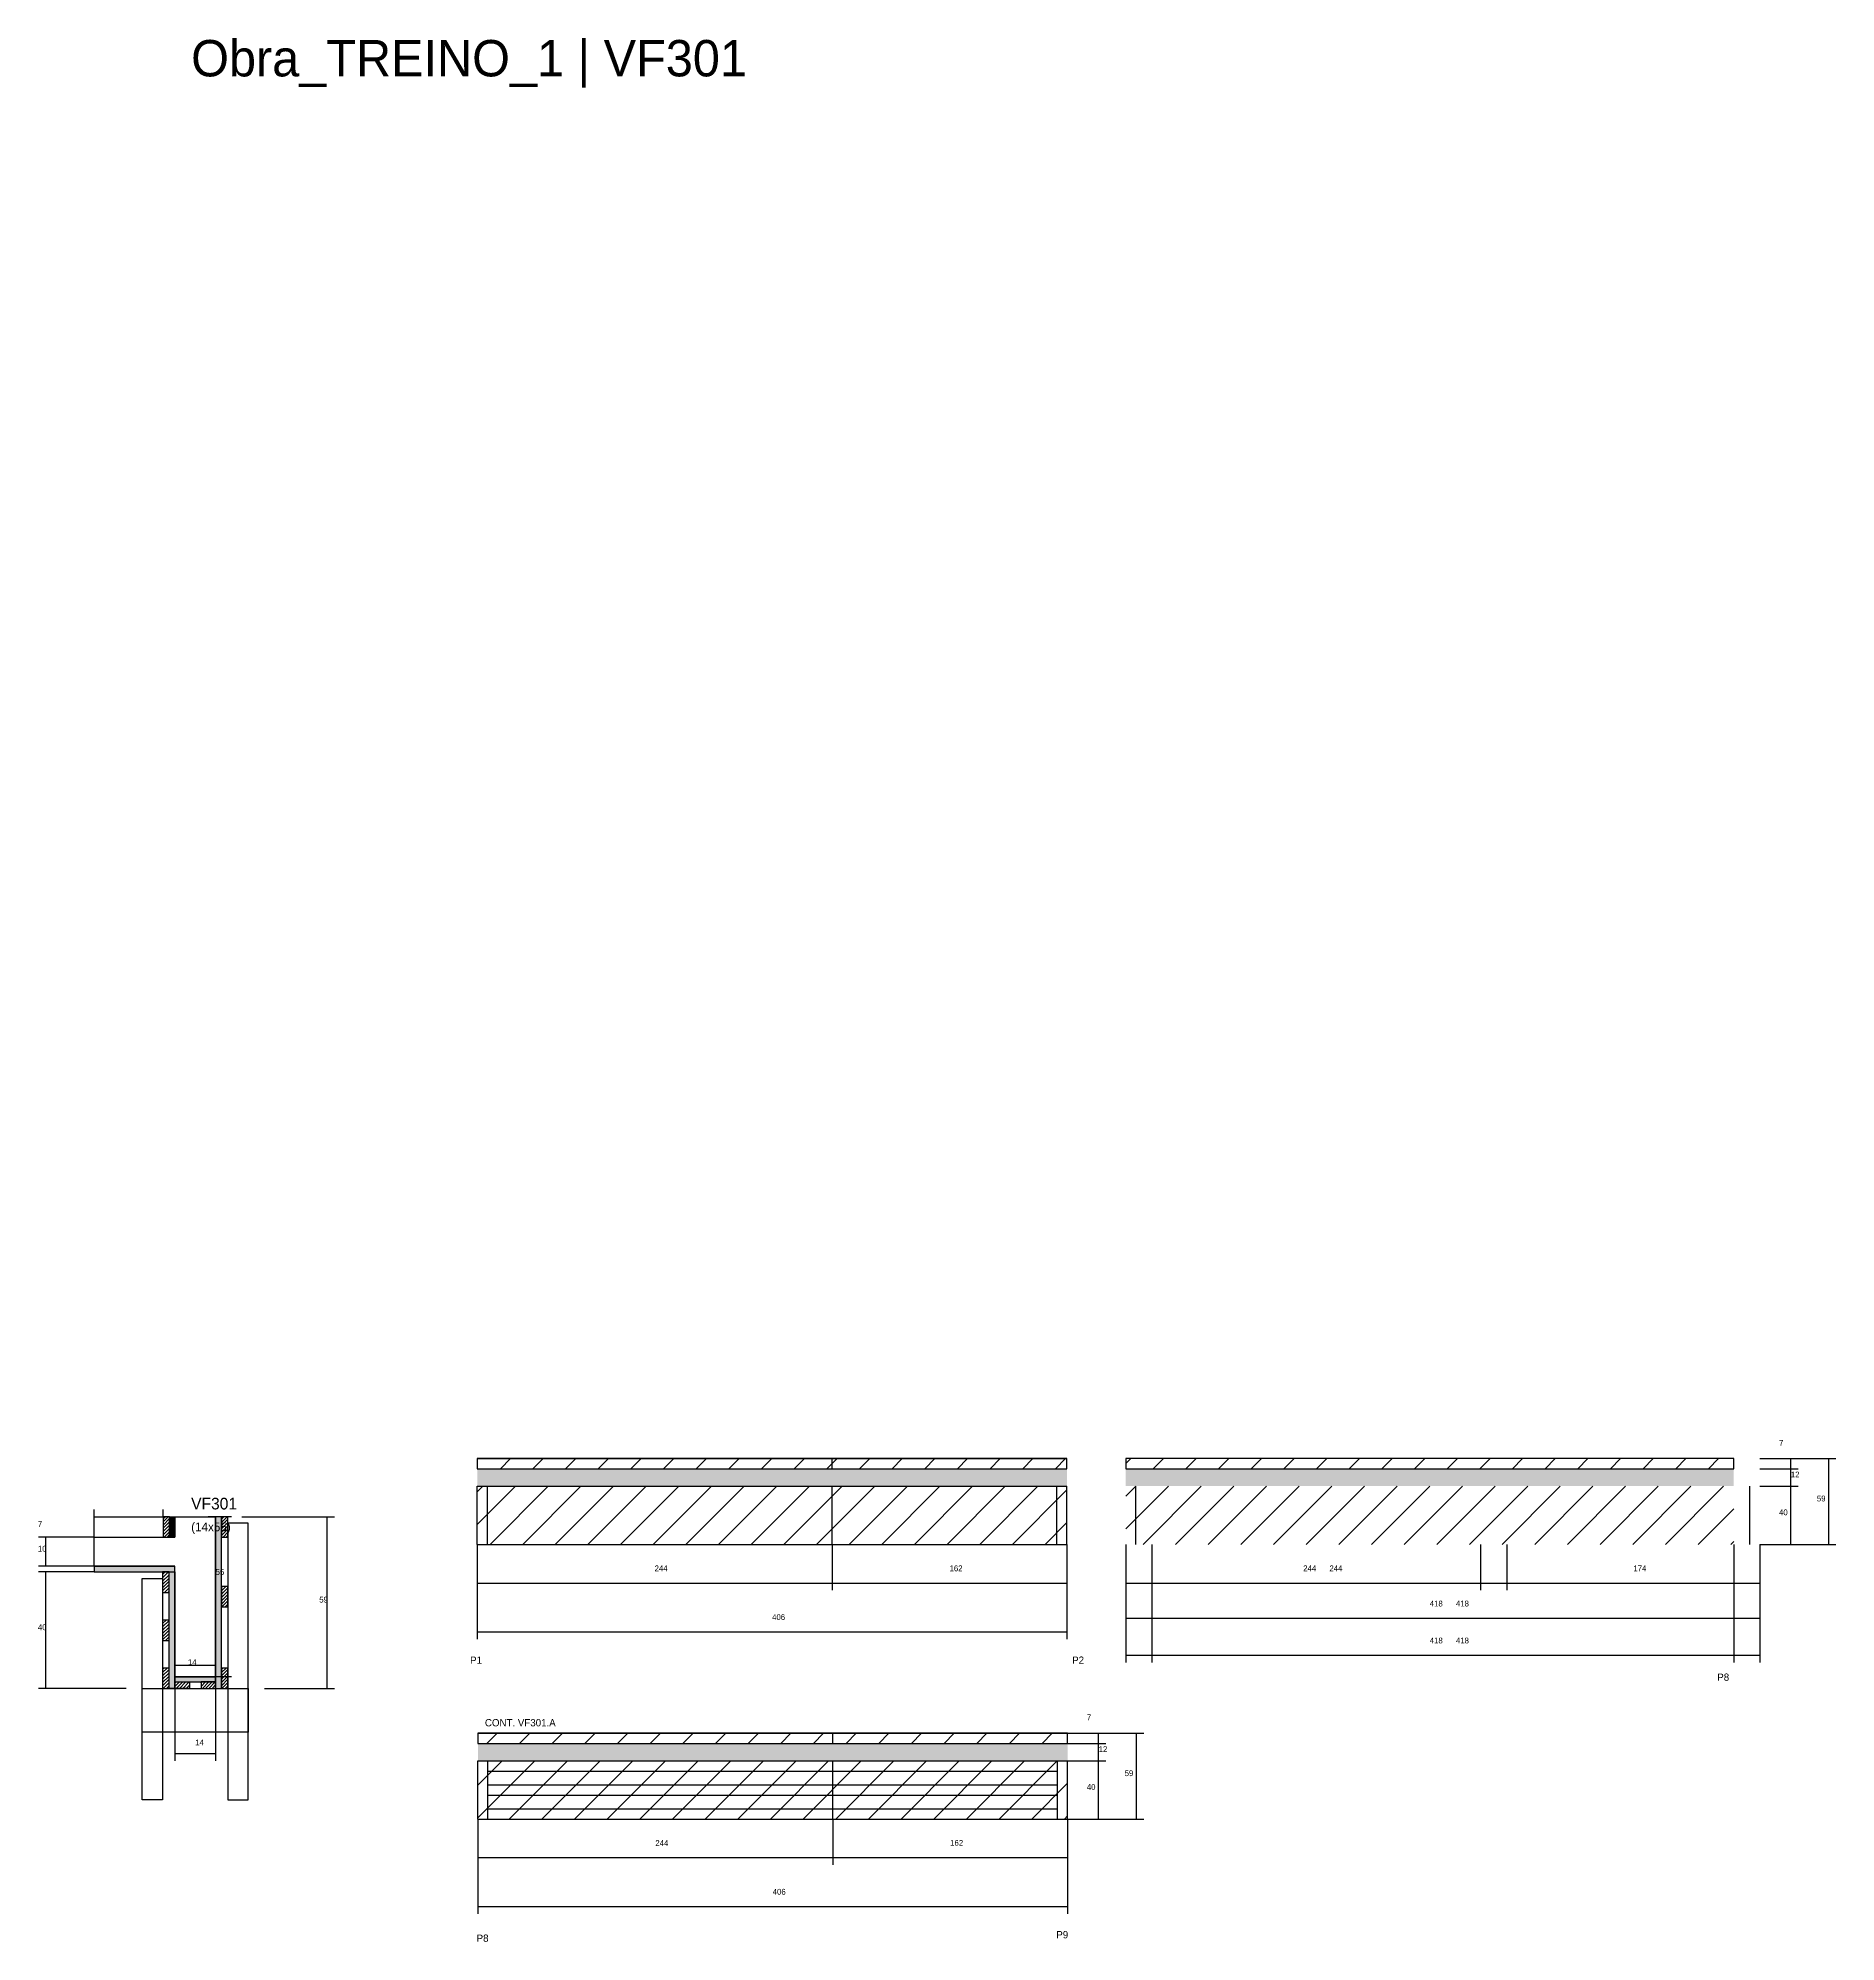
# Model space of a CAD drawing. Header units: metres. Extents: x -2848 to 22762, y -49062 to 1016.
# Drawn here: x -105 to 1131, y -292 to 1016 of the extents above; entities that cross this region are included whole.
import ezdxf

# ---------------------------------------------------------------- set-up
doc = ezdxf.new("R2010")
doc.units = ezdxf.units.M
for name, color, linetype in [('CONCRETO', 251, 'Continuous'), ('COTA', 4, 'Continuous'), ('Cota Seção (2x)', 4, 'Continuous'), ('Hachura', 253, 'Continuous'), ('LABEL_ID', 3, 'Continuous'), ('Madeira', 126, 'Continuous'), ('NOMENCLATURA', 7, 'Continuous'), ('Painéis', 200, 'Continuous'), ('REAPROVEITAMENTO', 251, 'Continuous'), ('SARR_2.2x7', 40, 'Continuous'), ('SARR_3.5x7', 81, 'Continuous'), ('Texto Seção', 7, 'Continuous')]:
    doc.layers.add(name, color=color, linetype=linetype)

msp = doc.modelspace()

# ---------------------------------------------------------------- hatches: boundary and pattern name
at = {"layer": 'COTA'}
h = msp.add_hatch(dxfattribs=at)
h.set_pattern_fill('AR-CONC', scale=0.03)
h.paths.add_polyline_path([(602.2, 33), (196.7, 33), (196.7, 33), (196.7, 21), (196.7, 21), (602.2, 21), (602.2, 21), (602.2, 33)])
h = msp.add_hatch(dxfattribs=at)
h.set_pattern_fill('AR-CONC', scale=0.03)
h.paths.add_polyline_path([(1060.7, 21), (1060.7, 33), (1060.7, 33), (642.7, 33), (642.7, 33), (642.7, 21), (642.7, 21), (1060.7, 21)])
h = msp.add_hatch(dxfattribs=at)
h.set_pattern_fill('AR-CONC', scale=0.03)
h.paths.add_polyline_path([(602.7, -155.8), (197.2, -155.8), (197.2, -155.8), (197.2, -167.8), (197.2, -167.8), (602.7, -167.8), (602.7, -167.8), (602.7, -155.8)])
at = {"layer": 'Hachura'}
h = msp.add_hatch(dxfattribs=at)
h.set_pattern_fill('ANSI31', scale=0.5)
h.paths.add_polyline_path([(-19.2, -14), (-14.8, -14), (-14.8, -14), (-14.8, 0), (-14.8, 0), (-19.2, 0), (-19.2, 0), (-19.2, -14)])
h = msp.add_hatch(color=8, dxfattribs=at)
h.dxf.hatch_style = 1
h.paths.add_polyline_path([(-14.8, 0), (-11.2, 0), (-11.2, 0), (-11.2, -14), (-11.2, -14), (-14.8, -14), (-14.8, -14), (-14.8, 0)])
h = msp.add_hatch(color=8, dxfattribs=at)
h.dxf.hatch_style = 1
h.paths.add_polyline_path([(20.8, 0), (16.8, 0), (16.8, 0), (16.8, -118), (16.8, -118), (20.8, -118), (20.8, -118), (20.8, 0)])
h = msp.add_hatch(dxfattribs=at)
h.set_pattern_fill('ANSI31', scale=0.5)
h.paths.add_polyline_path([(20.8, -14), (25.2, -14), (25.2, -14), (25.2, 0), (25.2, 0), (20.8, 0), (20.8, 0), (20.8, -14)])
h = msp.add_hatch(color=8, dxfattribs=at)
h.dxf.hatch_style = 1
h.paths.add_polyline_path([(-11.2, -38), (-11.2, -34), (-11.2, -34), (-66.8, -34), (-66.8, -34), (-66.8, -38), (-66.8, -38), (-11.2, -38)])
h = msp.add_hatch(dxfattribs=at)
h.set_pattern_fill('ANSI31', scale=0.5)
h.paths.add_polyline_path([(-19.6, -52), (-15.2, -52), (-15.2, -52), (-15.2, -38), (-15.2, -38), (-19.6, -38), (-19.6, -38), (-19.6, -52)])
h = msp.add_hatch(color=8, dxfattribs=at)
h.dxf.hatch_style = 1
h.paths.add_polyline_path([(-11.2, -38), (-15.2, -38), (-15.2, -38), (-15.2, -118), (-15.2, -118), (-11.2, -118), (-11.2, -118), (-11.2, -38)])
h = msp.add_hatch(dxfattribs=at)
h.set_pattern_fill('ANSI31', scale=0.5)
h.paths.add_polyline_path([(20.8, -62), (25.2, -62), (25.2, -62), (25.2, -48), (25.2, -48), (20.8, -48), (20.8, -48), (20.8, -62)])
h = msp.add_hatch(dxfattribs=at)
h.set_pattern_fill('ANSI31', scale=0.5)
h.paths.add_polyline_path([(-19.6, -85), (-15.2, -85), (-15.2, -85), (-15.2, -71), (-15.2, -71), (-19.6, -71), (-19.6, -71), (-19.6, -85)])
h = msp.add_hatch(dxfattribs=at)
h.set_pattern_fill('ANSI31', scale=0.5)
h.paths.add_polyline_path([(-19.6, -118), (-15.2, -118), (-15.2, -118), (-15.2, -104), (-15.2, -104), (-19.6, -104), (-19.6, -104), (-19.6, -118)])
h = msp.add_hatch(dxfattribs=at)
h.set_pattern_fill('ANSI31', scale=0.5)
h.paths.add_polyline_path([(20.8, -118), (25.2, -118), (25.2, -118), (25.2, -104), (25.2, -104), (20.8, -104), (20.8, -104), (20.8, -118)])
h = msp.add_hatch(color=8, dxfattribs=at)
h.dxf.hatch_style = 1
h.paths.add_polyline_path([(16.8, -113.6), (16.8, -110), (16.8, -110), (-11.2, -110), (-11.2, -110), (-11.2, -113.6), (-11.2, -113.6), (16.8, -113.6)])
h = msp.add_hatch(dxfattribs=at)
h.set_pattern_fill('ANSI31', scale=0.5)
h.paths.add_polyline_path([(-11.2, -118), (-11.2, -113.6), (-11.2, -113.6), (-1.2, -113.6), (-1.2, -113.6), (-1.2, -118), (-1.2, -118), (-11.2, -118)])
h = msp.add_hatch(dxfattribs=at)
h.set_pattern_fill('ANSI31', scale=0.5)
h.paths.add_polyline_path([(16.8, -118), (16.8, -113.6), (16.8, -113.6), (6.8, -113.6), (6.8, -113.6), (6.8, -118), (6.8, -118), (16.8, -118)])
at = {"layer": 'REAPROVEITAMENTO'}
h = msp.add_hatch(dxfattribs=at)
h.set_pattern_fill('ANSI31', scale=5)
h.paths.add_polyline_path([(196.7, 40), (196.7, 33), (196.7, 33), (602.2, 33), (602.2, 33), (602.2, 40), (602.2, 40), (196.7, 40)])
h = msp.add_hatch(dxfattribs=at)
h.set_pattern_fill('ANSI31', scale=5)
h.paths.add_polyline_path([(642.7, 40), (642.7, 33), (642.7, 33), (1060.7, 33), (1060.7, 33), (1060.7, 40), (1060.7, 40), (642.7, 40)])
h = msp.add_hatch(dxfattribs=at)
h.set_pattern_fill('ANSI31', scale=5)
h.paths.add_polyline_path([(196.7, 21), (196.7, -19), (196.7, -19), (602.2, -19), (602.2, -19), (602.2, 21), (602.2, 21), (196.7, 21)])
h = msp.add_hatch(dxfattribs=at)
h.set_pattern_fill('ANSI31', scale=5)
h.paths.add_polyline_path([(642.7, 21), (642.7, -19), (642.7, -19), (1060.7, -19), (1060.7, -19), (1060.7, 21), (1060.7, 21), (642.7, 21)])
h = msp.add_hatch(dxfattribs=at)
h.set_pattern_fill('ANSI31', scale=5)
h.paths.add_polyline_path([(197.2, -148.8), (197.2, -155.8), (197.2, -155.8), (602.7, -155.8), (602.7, -155.8), (602.7, -148.8), (602.7, -148.8), (197.2, -148.8)])
h = msp.add_hatch(dxfattribs=at)
h.set_pattern_fill('ANSI31', scale=5)
h.paths.add_polyline_path([(197.2, -167.8), (197.2, -207.8), (197.2, -207.8), (602.7, -207.8), (602.7, -207.8), (602.7, -167.8), (602.7, -167.8), (197.2, -167.8)])

# ---------------------------------------------------------------- linework, layer by layer
at = {"layer": 'CONCRETO'}
msp.add_lwpolyline([(-66.8, -34), (-66.8, -14), (-11.2, -14), (-11.2, 0), (16.8, 0), (16.8, -110), (-11.2, -110), (-11.2, -34)], close=True, dxfattribs=at)
at = {"layer": 'COTA'}
for p, q in [((1078.7, 40), (1105, 40)), ((1078.7, 40), (1131, 40)), ((1100, 33), (1100, 40)), ((1126, -19), (1126, 40)), ((1078.7, 33), (1105, 33)), ((1078.7, 33), (1105, 33)), ((1100, 21), (1100, 33)), ((1078.7, 21), (1105, 21)), ((1078.7, 21), (1105, 21)), ((1100, -19), (1100, 21)), ((-66.8, -14), (-66.8, 5)), ((-66.8, 0), (-19.2, 0)), ((-19.2, 0), (-19.2, 5)), ((34.8, 0), (98.6, 0)), ((93.6, -118), (93.6, 0)), ((-66.8, -14), (-104.9, -14)), ((-99.9, -34), (-99.9, -14)), ((196.7, -19), (196.7, -50.6)), ((196.7, -19), (196.7, -84.1)), ((440.7, -19), (440.7, -50.6)), ((440.7, -19), (440.7, -50.6)), ((602.2, -19), (602.2, -50.6)), ((602.2, -19), (602.2, -84.1)), ((642.7, -19), (642.7, -50.6)), ((642.7, -19), (642.7, -74.8)), ((642.7, -19), (642.7, -100.2)), ((660.7, -19), (660.7, -50.6)), ((660.7, -19), (660.7, -74.8)), ((660.7, -19), (660.7, -100.2)), ((886.7, -19), (886.7, -50.6)), ((904.7, -19), (904.7, -50.6)), ((904.7, -19), (904.7, -50.6)), ((1060.7, -19), (1060.7, -74.8)), ((1060.7, -19), (1060.7, -100.2)), ((1078.7, -19), (1105, -19)), ((1078.7, -19), (1131, -19)), ((1078.7, -19), (1078.7, -50.6)), ((1078.7, -19), (1078.7, -74.8)), ((1078.7, -19), (1078.7, -100.2)), ((-66.8, -34), (-104.9, -34)), ((-66.8, -38), (-104.9, -38)), ((-99.9, -118), (-99.9, -38)), ((196.7, -45.6), (440.7, -45.6)), ((440.7, -45.6), (602.2, -45.6)), ((642.7, -45.6), (886.7, -45.6)), ((660.7, -45.6), (904.7, -45.6)), ((904.7, -45.6), (1078.7, -45.6)), ((642.7, -69.8), (1060.7, -69.8)), ((660.7, -69.8), (1078.7, -69.8)), ((196.7, -79.1), (602.2, -79.1)), ((642.7, -95.2), (1060.7, -95.2)), ((660.7, -95.2), (1078.7, -95.2)), ((-44.8, -118), (-104.9, -118)), ((-11.2, -118), (-11.2, -167.7)), ((16.8, -118), (16.8, -167.7)), ((50.4, -118), (98.6, -118)), ((602.7, -148.8), (629, -148.8)), ((602.7, -148.8), (655, -148.8)), ((602.7, -155.8), (629, -155.8)), ((602.7, -155.8), (629, -155.8)), ((624, -155.8), (624, -148.8)), ((624, -167.8), (624, -155.8)), ((650, -207.8), (650, -148.8)), ((-11.2, -162.7), (16.8, -162.7)), ((602.7, -167.8), (629, -167.8)), ((602.7, -167.8), (629, -167.8)), ((624, -207.8), (624, -167.8)), ((197.2, -207.8), (197.2, -239.3)), ((197.2, -207.8), (197.2, -272.9)), ((441.2, -207.8), (441.2, -239.3)), ((441.2, -207.8), (441.2, -239.3)), ((602.7, -207.8), (602.7, -239.3)), ((602.7, -207.8), (602.7, -272.9)), ((602.7, -207.8), (629, -207.8)), ((602.7, -207.8), (655, -207.8)), ((197.2, -234.3), (441.2, -234.3)), ((441.2, -234.3), (602.7, -234.3)), ((197.2, -267.9), (602.7, -267.9))]:
    msp.add_line(p, q, dxfattribs=at)
at = {"layer": 'Cota Seção (2x)'}
for p, q in [((27.8, 0), (11.8, 0)), ((16.8, -110), (16.8, 0)), ((-11.2, -118), (-11.2, -97)), ((-11.2, -102), (16.8, -102)), ((16.8, -118), (16.8, -97)), ((27.8, -110), (11.8, -110))]:
    msp.add_line(p, q, dxfattribs=at)
at = {"layer": 'Madeira'}
for points in [[(-19.2, -14), (-14.8, -14), (-14.8, 0), (-19.2, 0)], [(20.8, -14), (25.2, -14), (25.2, 0), (20.8, 0)], [(-19.6, -52), (-15.2, -52), (-15.2, -38), (-19.6, -38)], [(20.8, -62), (25.2, -62), (25.2, -48), (20.8, -48)], [(-19.6, -85), (-15.2, -85), (-15.2, -71), (-19.6, -71)], [(-19.6, -118), (-15.2, -118), (-15.2, -104), (-19.6, -104)], [(20.8, -118), (25.2, -118), (25.2, -104), (20.8, -104)], [(-11.2, -118), (-11.2, -113.6), (-1.2, -113.6), (-1.2, -118)], [(16.8, -118), (16.8, -113.6), (6.8, -113.6), (6.8, -118)]]:
    msp.add_lwpolyline(points, close=True, dxfattribs=at)
at = {"layer": 'Painéis'}
for p, q in [((196.7, 40), (602.2, 40)), ((440.7, 33), (440.7, 40)), ((602.2, 33), (602.2, 40)), ((196.7, 33), (602.2, 33)), ((196.7, 21), (602.2, 21)), ((196.7, -19), (196.7, 21)), ((440.7, -19), (440.7, 21)), ((602.2, -19), (602.2, 21)), ((196.7, -19), (602.2, -19)), ((-66.8, -34), (-11.2, -34)), ((-11.2, -110), (16.8, -110)), ((197.2, -148.8), (602.7, -148.8)), ((197.2, -155.8), (602.7, -155.8)), ((441.2, -155.8), (441.2, -148.8)), ((602.7, -155.8), (602.7, -148.8)), ((197.2, -167.8), (602.7, -167.8)), ((197.2, -207.8), (197.2, -167.8)), ((441.2, -207.8), (441.2, -167.8)), ((602.7, -207.8), (602.7, -167.8)), ((197.2, -207.8), (602.7, -207.8))]:
    msp.add_line(p, q, dxfattribs=at)
for points in [[(196.7, 33), (602.2, 33), (602.2, 40), (196.7, 40)], [(642.7, 33), (1060.7, 33), (1060.7, 40), (642.7, 40)], [(-14.8, 0), (-11.2, 0), (-11.2, -14), (-14.8, -14)], [(20.8, 0), (16.8, 0), (16.8, -118), (20.8, -118)], [(-11.2, -38), (-11.2, -34), (-66.8, -34), (-66.8, -38)], [(-15.2, -38), (-11.2, -38), (-11.2, -118), (-15.2, -118)], [(16.8, -113.6), (16.8, -110), (-11.2, -110), (-11.2, -113.6)], [(197.2, -155.8), (602.7, -155.8), (602.7, -148.8), (197.2, -148.8)]]:
    msp.add_lwpolyline(points, close=True, dxfattribs=at)
at = {"layer": 'SARR_2.2x7'}
for p, q in [((203.7, -19), (203.7, 21)), ((595.3, -19), (595.3, 21)), ((649.6, -19), (649.6, 21)), ((1071.7, -19), (1071.7, 21)), ((204.1, -207.8), (204.1, -167.8)), ((595.7, -207.8), (595.7, -167.8)), ((204.1, -174.8), (441.2, -174.8)), ((441.2, -174.8), (595.7, -174.8)), ((204.1, -184.3), (441.2, -184.3)), ((204.1, -191.3), (441.2, -191.3)), ((441.2, -184.3), (595.7, -184.3)), ((441.2, -191.3), (595.7, -191.3)), ((204.1, -200.8), (441.2, -200.8)), ((441.2, -200.8), (595.7, -200.8))]:
    msp.add_line(p, q, dxfattribs=at)
at = {"layer": 'SARR_3.5x7'}
for points in [[(39.2, -4.4), (25.2, -4.4), (25.2, -194.5), (39.2, -194.5)], [(-33.6, -42.4), (-19.6, -42.4), (-19.6, -194.5), (-33.6, -194.5)], [(-33.6, -118), (39.2, -118), (39.2, -148), (-33.6, -148)]]:
    msp.add_lwpolyline(points, close=True, dxfattribs=at)

# ---------------------------------------------------------------- texts
at = {"layer": 'COTA'}
for s, p in [('7', (1091.9, 48.8)), ('12', (1100, 27)), ('59', (1117.9, 10.5)), ('40', (1091.9, 1)), ('7', (-105.4, -7)), ('10', (-105.4, -24)), ('244', (318.7, -37.5)), ('162', (521.5, -37.5)), ('244', (764.7, -37.5)), ('244', (782.7, -37.5)), ('174', (991.7, -37.5)), ('59', (88.1, -59)), ('418', (851.7, -61.7)), ('418', (869.7, -61.7)), ('40', (-105.4, -78)), ('406', (399.5, -71)), ('418', (851.7, -87.1)), ('418', (869.7, -87.1)), ('7', (615.9, -139.9)), ('14', (2.8, -157.2)), ('12', (624, -161.8)), ('59', (641.9, -178.3)), ('40', (615.9, -187.8)), ('244', (319.2, -226.3)), ('162', (521.9, -226.2)), ('406', (399.9, -259.8))]:
    msp.add_text(s, height=4, dxfattribs=at).set_placement(p)
at = {"layer": 'Cota Seção (2x)'}
for s, p in [('55', (16.8, -40)), ('14', (-2.2, -102))]:
    msp.add_text(s, height=4, dxfattribs=at).set_placement(p)
at = {"layer": 'LABEL_ID'}
msp.add_text('Obra_TREINO_1 | VF301', height=25, dxfattribs=at).set_placement((0, 990))
at = {"layer": 'NOMENCLATURA'}
for s, p in [('P1', (191.8, -101.1)), ('P2', (605.8, -101.1)), ('P8', (1049.4, -112.8)), ('P8', (196.3, -292.2)), ('P9', (594.9, -289.8))]:
    msp.add_text(s, height=5, dxfattribs=at).set_placement(p)
at = {"layer": 'Texto Seção'}
for s, height, p in [('VF301', 8, (0, 5)), ('(14x55)', 6, (0, -10)), ('CONT. VF301.A', 5, (202, -144.1))]:
    msp.add_text(s, height=height, dxfattribs=at).set_placement(p)

doc.saveas('drawing.dxf')
